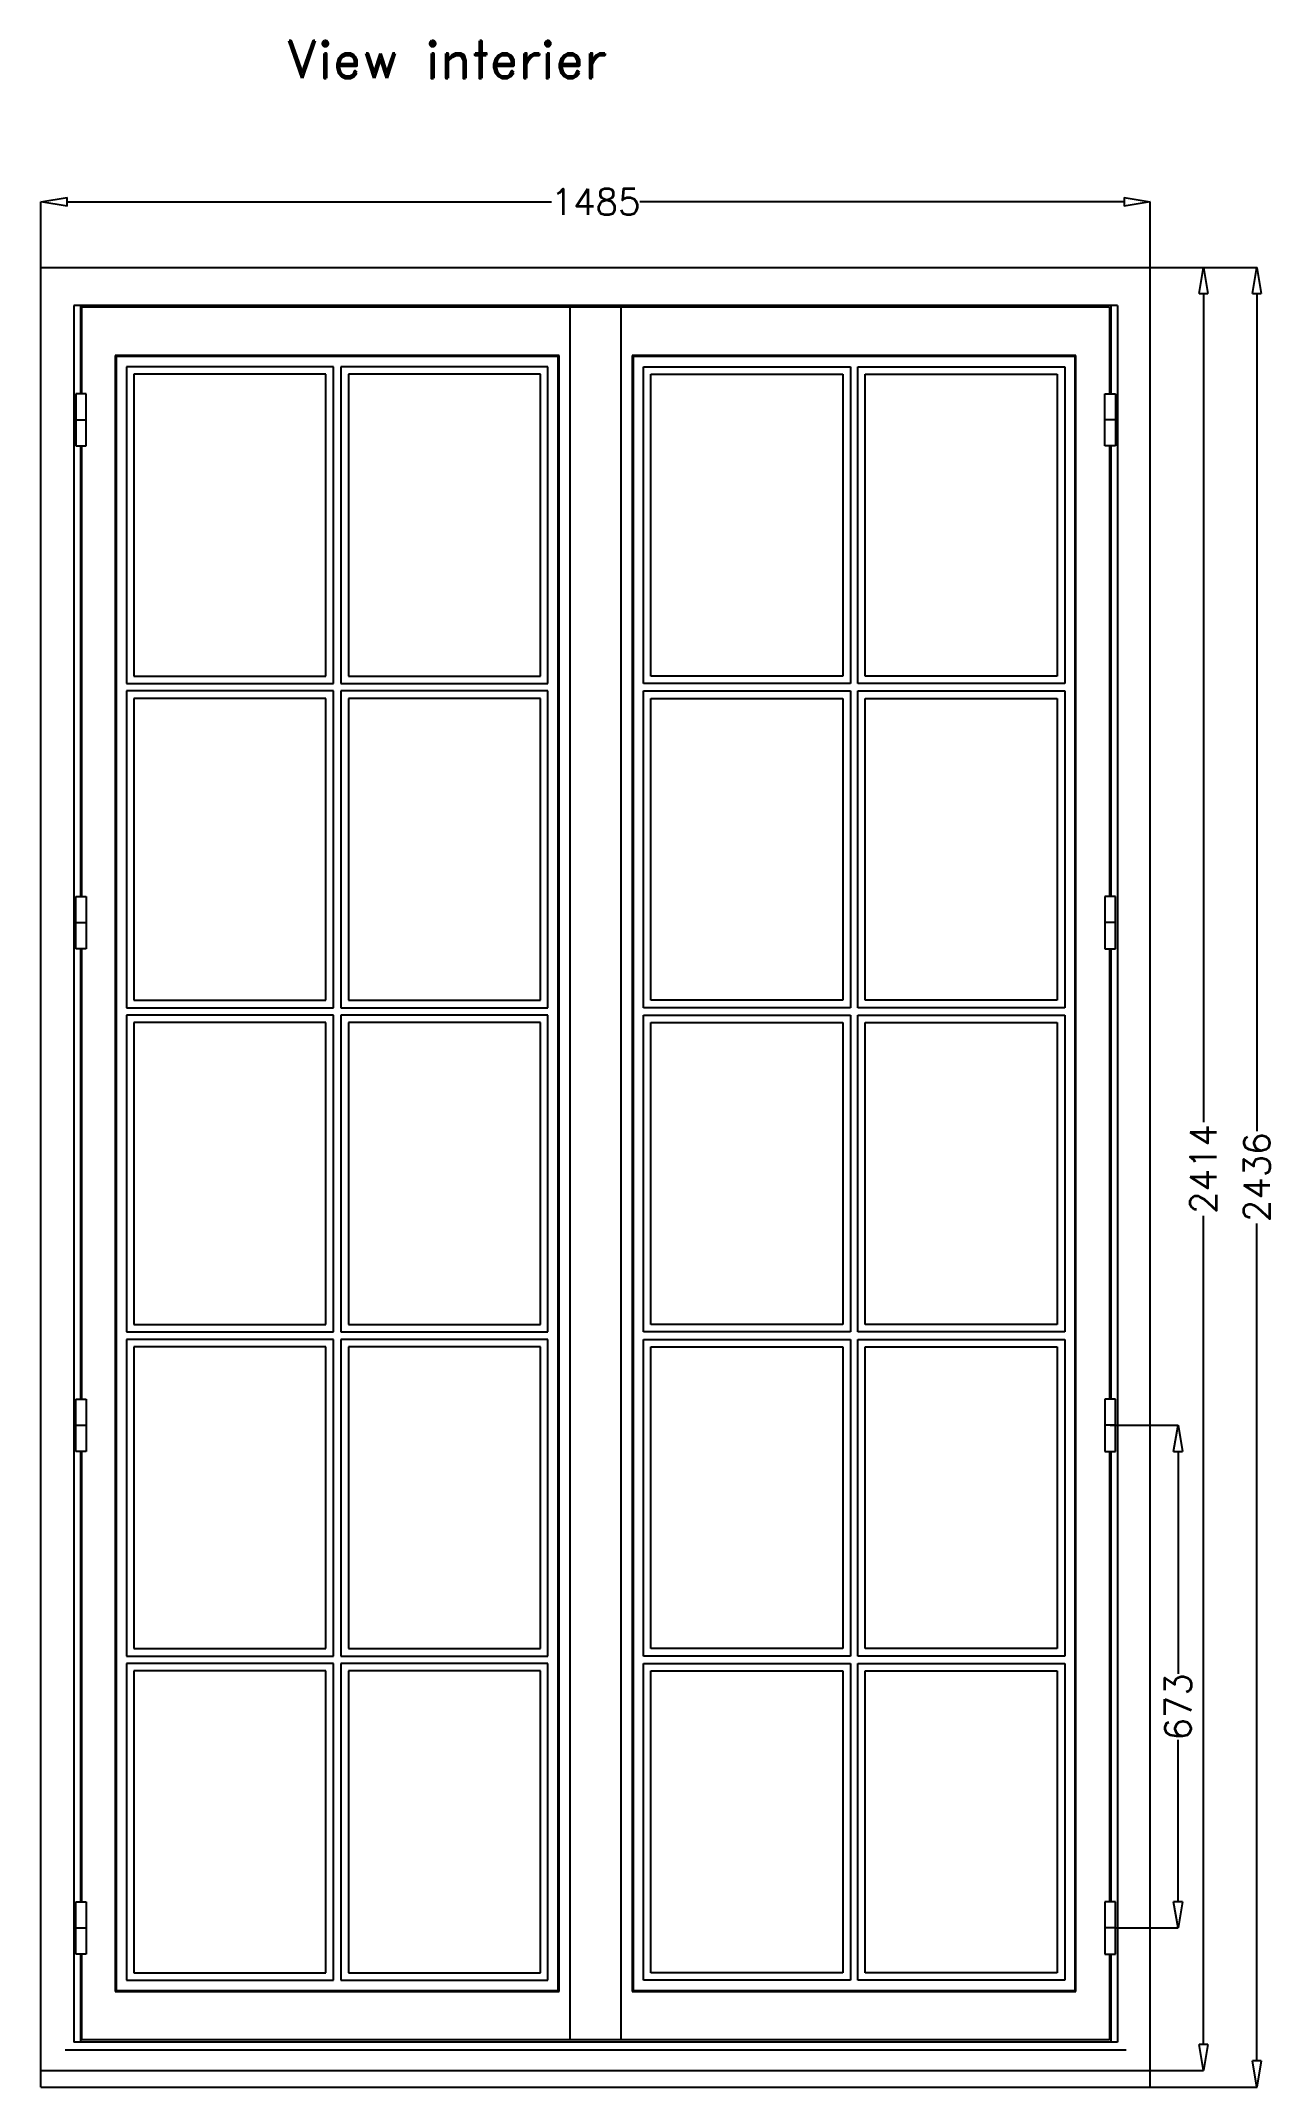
# Model space of a CAD drawing. Header units: millimetres. Extents: x -1007 to 7712, y -6262 to -71.
# Drawn here: x 6062 to 7712, y -2881 to -142 of the extents above; entities that cross this region are included whole.
import ezdxf
from ezdxf.enums import TextEntityAlignment as Align

# ---------------------------------------------------------------- set-up
doc = ezdxf.new("R2010")
doc.units = ezdxf.units.MM
doc.layers.get('0').update_dxf_attribs({"color": 250})
for name, color, linetype in [('dim', 7, 'Continuous'), ('txt', 189, 'Continuous'), ('wall', 5, 'Continuous')]:
    doc.layers.add(name, color=color, linetype=linetype)
doc.styles.add('ROMAND', font='romand.shx')
doc.styles.add('romans', font='romans.shx')
doc.dimstyles.new('ECH1-1 objet', dxfattribs={"dimtxt": 35, "dimasz": 35, "dimexe": 0.18, "dimexo": 0, "dimgap": 0.09, "dimtad": 0, "dimdec": 8, "dimdsep": 46, "dimtxsty": 'romans', "dimblk1": 'CLOSEDBLANK', "dimblk2": 'CLOSEDBLANK', "dimsah": 1, "dimcen": 1, "dimclrd": 9, "dimclre": 9, "dimclrt": 6, "dimadec": 0, "dimazin": 0, "dimtfac": 1, "dimtdec": 8, "dimtofl": 0, "dimtmove": 0, "dimatfit": 3, "dimldrblk": 'CLOSEDBLANK', "dimfxl": 0, "dimtolj": 1, "dimtzin": 0, "dimarcsym": 0})

msp = doc.modelspace()

# ---------------------------------------------------------------- texts
at = {"layer": 'txt', "style": 'ROMAND'}
msp.add_text('View interier', height=50, dxfattribs=at).set_placement((6604.13568286, -192.13079995), align=Align.CENTER)

# ---------------------------------------------------------------- blocks, each defined once
blk = doc.blocks.new('_ClosedBlank')
at = {"color": 0, "linetype": 'ByBlock', "lineweight": -2}
for p, q in [((-1, 0.167), (0, 0)), ((-1, 0.167), (-1, -0.167)), ((0, 0), (-1, -0.167))]:
    blk.add_line(p, q, dxfattribs=at)
blk = doc.blocks.new('*D44')
at = {"layer": 'Defpoints', "color": 0, "transparency": 16777216}
for p in [(7546.6, -357.6), (6061.6, -445.4), (7546.6, -445.4)]:
    blk.add_point(p, dxfattribs=at)
at = {"layer": 'dim', "color": 9, "lineweight": -2, "transparency": 16777216}
for p, q in [((6061.6, -445.4), (6061.6, -357.4)), ((6096.6, -357.6), (6744.9, -357.6)), ((7511.6, -357.6), (6863.4, -357.6)), ((7546.6, -445.4), (7546.6, -357.4))]:
    blk.add_line(p, q, dxfattribs=at)
at = {"layer": 'dim', "color": 9, "lineweight": -2, "transparency": 16777216, "xscale": 35, "yscale": 35, "zscale": 35, "rotation": 180}
blk.add_blockref('_ClosedBlank', (6061.6, -357.6), dxfattribs=at)
at = {"layer": 'dim', "color": 9, "lineweight": -2, "transparency": 16777216, "xscale": 35, "yscale": 35, "zscale": 35}
blk.add_blockref('_ClosedBlank', (7546.6, -357.6), dxfattribs=at)
at = {"layer": 'dim', "color": 6, "transparency": 16777216, "insert": (6804.1, -357.6), "char_height": 35, "attachment_point": 5, "style": 'romans'}
blk.add_mtext('\\A1;1485', dxfattribs=at)
blk = doc.blocks.new('*D45')
at = {"layer": 'Defpoints', "color": 0, "transparency": 16777216}
for p in [(7546.6, -445.4), (7617.7, -445.4), (7546.6, -2859.4)]:
    blk.add_point(p, dxfattribs=at)
at = {"layer": 'dim', "color": 9, "lineweight": -2, "transparency": 16777216}
for p, q in [((7546.6, -445.4), (7617.9, -445.4)), ((7617.7, -480.4), (7617.7, -1589.8)), ((7617.7, -2824.4), (7617.7, -1715)), ((7546.6, -2859.4), (7617.9, -2859.4))]:
    blk.add_line(p, q, dxfattribs=at)
at = {"layer": 'dim', "color": 9, "lineweight": -2, "transparency": 16777216, "xscale": 35, "yscale": 35, "zscale": 35}
for p, rotation in [((7617.7, -445.4), 90), ((7617.7, -2859.4), 270)]:
    blk.add_blockref('_ClosedBlank', p, dxfattribs=dict(at, rotation=rotation))
at = {"layer": 'dim', "color": 6, "transparency": 16777216, "insert": (7617.7, -1652.4), "char_height": 35, "attachment_point": 5, "rotation": 90, "style": 'romans'}
blk.add_mtext('\\A1;2414', dxfattribs=at)
blk = doc.blocks.new('*D46')
at = {"layer": 'Defpoints', "color": 0, "transparency": 16777216}
for p in [(7546.6, -445.4), (7689.3, -445.4), (7546.6, -2881.4)]:
    blk.add_point(p, dxfattribs=at)
at = {"layer": 'dim', "color": 9, "lineweight": -2, "transparency": 16777216}
for p, q in [((7546.6, -445.4), (7689.5, -445.4)), ((7689.3, -480.4), (7689.3, -1601.7)), ((7689.3, -2846.4), (7689.3, -1725.2)), ((7546.6, -2881.4), (7689.5, -2881.4))]:
    blk.add_line(p, q, dxfattribs=at)
at = {"layer": 'dim', "color": 9, "lineweight": -2, "transparency": 16777216, "xscale": 35, "yscale": 35, "zscale": 35}
for p, rotation in [((7689.3, -445.4), 90), ((7689.3, -2881.4), 270)]:
    blk.add_blockref('_ClosedBlank', p, dxfattribs=dict(at, rotation=rotation))
at = {"layer": 'dim', "color": 6, "transparency": 16777216, "insert": (7689.3, -1663.4), "char_height": 35, "attachment_point": 5, "rotation": 90, "style": 'romans'}
blk.add_mtext('\\A1;2436', dxfattribs=at)
blk = doc.blocks.new('*D47')
at = {"layer": 'Defpoints', "color": 0, "transparency": 16777216}
for p in [(7492.9, -1995.4), (7499.9, -2668.4), (7583.7, -2668.4)]:
    blk.add_point(p, dxfattribs=at)
at = {"layer": 'dim', "color": 9, "lineweight": -2, "transparency": 16777216}
for p, q in [((7492.9, -1995.4), (7583.9, -1995.4)), ((7583.7, -2030.4), (7583.7, -2328.2)), ((7583.7, -2633.4), (7583.7, -2416.7)), ((7499.9, -2668.4), (7583.9, -2668.4))]:
    blk.add_line(p, q, dxfattribs=at)
at = {"layer": 'dim', "color": 9, "lineweight": -2, "transparency": 16777216, "xscale": 35, "yscale": 35, "zscale": 35}
for p, rotation in [((7583.7, -1995.4), 90), ((7583.7, -2668.4), 270)]:
    blk.add_blockref('_ClosedBlank', p, dxfattribs=dict(at, rotation=rotation))
at = {"layer": 'dim', "color": 6, "transparency": 16777216, "insert": (7583.7, -2372.4), "char_height": 35, "attachment_point": 5, "rotation": 90, "style": 'romans'}
blk.add_mtext('\\A1;673', dxfattribs=at)
blk = doc.blocks.new('2')
for p, q in [((5313.8, 5760.5), (6798.8, 5760.5)), ((5313.8, 3324.5), (5313.8, 5760.5)), ((6798.8, 3324.5), (6798.8, 5760.5)), ((6754.8, 5709.5), (5357.8, 5709.5)), ((5357.8, 5709.5), (5357.8, 3384.5)), ((5366.8, 5709.5), (5366.8, 5591.5)), ((6744.3, 5707.5), (5368.3, 5707.5)), ((5368.3, 5707.5), (5368.3, 5591.5)), ((6022.3, 3387.5), (6022.3, 5707.5)), ((6090.3, 3387.5), (6090.3, 5707.5)), ((6744.3, 5707.5), (6744.3, 5591.5)), ((6745.8, 5709.5), (6745.8, 5591.5)), ((6754.8, 5709.5), (6754.8, 3384.5)), ((6007.3, 5642.5), (5413.3, 5642.5)), ((5413.3, 5642.5), (5413.3, 3452.5)), ((6006, 5641.2), (5414.5, 5641.2)), ((5414.5, 5641.2), (5414.5, 3453.7)), ((5705.3, 5627.5), (5428.3, 5627.5)), ((5428.3, 5627.5), (5428.3, 5203.5)), ((5695.3, 5617.5), (5438.3, 5617.5)), ((5438.3, 5617.5), (5438.3, 5213.5)), ((5695.3, 5213.5), (5695.3, 5617.5)), ((5705.3, 5203.5), (5705.3, 5627.5)), ((5992.3, 5627.5), (5715.3, 5627.5)), ((5715.3, 5627.5), (5715.3, 5203.5)), ((5982.3, 5617.5), (5725.3, 5617.5)), ((5725.3, 5617.5), (5725.3, 5213.5)), ((5982.3, 5213.5), (5982.3, 5617.5)), ((5992.3, 5203.5), (5992.3, 5627.5)), ((6006, 3453.7), (6006, 5641.2)), ((6007.3, 3452.5), (6007.3, 5642.5)), ((6699.3, 5642.5), (6105.3, 5642.5)), ((6105.3, 5642.5), (6105.3, 3452.5)), ((6698, 5641.2), (6106.5, 5641.2)), ((6106.5, 5641.2), (6106.5, 3453.7)), ((6120.3, 5203.5), (6120.3, 5627.5)), ((6120.3, 5627.5), (6397.3, 5627.5)), ((6130.3, 5213.5), (6130.3, 5617.5)), ((6130.3, 5617.5), (6387.3, 5617.5)), ((6387.3, 5617.5), (6387.3, 5213.5)), ((6397.3, 5627.5), (6397.3, 5203.5)), ((6407.3, 5203.5), (6407.3, 5627.5)), ((6407.3, 5627.5), (6684.3, 5627.5)), ((6417.3, 5213.5), (6417.3, 5617.5)), ((6417.3, 5617.5), (6674.3, 5617.5)), ((6674.3, 5617.5), (6674.3, 5213.5)), ((6684.3, 5627.5), (6684.3, 5203.5)), ((6698, 3453.7), (6698, 5641.2)), ((6699.3, 3452.5), (6699.3, 5642.5)), ((5374.5, 5591.5), (5360.5, 5591.5)), ((5360.5, 5591.5), (5360.5, 5521.5)), ((5374.5, 5521.5), (5374.5, 5591.5)), ((6738, 5591.5), (6752, 5591.5)), ((6738, 5521.5), (6738, 5591.5)), ((6752, 5591.5), (6752, 5521.5)), ((5360.5, 5556.5), (5374.5, 5556.5)), ((6752, 5556.5), (6738, 5556.5)), ((5360.5, 5521.5), (5374.5, 5521.5)), ((5366.8, 5521.5), (5366.8, 4918.5)), ((5368.3, 5521.5), (5368.3, 4918.5)), ((6752, 5521.5), (6738, 5521.5)), ((6744.3, 5521.5), (6744.3, 4918.5)), ((6745.8, 5521.5), (6745.8, 4918.5)), ((5438.3, 5213.5), (5695.3, 5213.5)), ((5725.3, 5213.5), (5982.3, 5213.5)), ((6387.3, 5213.5), (6130.3, 5213.5)), ((6674.3, 5213.5), (6417.3, 5213.5)), ((5428.3, 5203.5), (5705.3, 5203.5)), ((5705.3, 5193.5), (5428.3, 5193.5)), ((5428.3, 5193.5), (5428.3, 4769.5)), ((5695.3, 5183.5), (5438.3, 5183.5)), ((5438.3, 5183.5), (5438.3, 4779.5)), ((5695.3, 4779.5), (5695.3, 5183.5)), ((5705.3, 4769.5), (5705.3, 5193.5)), ((5715.3, 5203.5), (5992.3, 5203.5)), ((5992.3, 5193.5), (5715.3, 5193.5)), ((5715.3, 5193.5), (5715.3, 4769.5)), ((5982.3, 5183.5), (5725.3, 5183.5)), ((5725.3, 5183.5), (5725.3, 4779.5)), ((5982.3, 4779.5), (5982.3, 5183.5)), ((5992.3, 4769.5), (5992.3, 5193.5)), ((6397.3, 5203.5), (6120.3, 5203.5)), ((6120.3, 4769.5), (6120.3, 5193.5)), ((6120.3, 5193.5), (6397.3, 5193.5)), ((6130.3, 4779.5), (6130.3, 5183.5)), ((6130.3, 5183.5), (6387.3, 5183.5)), ((6387.3, 5183.5), (6387.3, 4779.5)), ((6397.3, 5193.5), (6397.3, 4769.5)), ((6684.3, 5203.5), (6407.3, 5203.5)), ((6407.3, 4769.5), (6407.3, 5193.5)), ((6407.3, 5193.5), (6684.3, 5193.5)), ((6417.3, 4779.5), (6417.3, 5183.5)), ((6417.3, 5183.5), (6674.3, 5183.5)), ((6674.3, 5183.5), (6674.3, 4779.5)), ((6684.3, 5193.5), (6684.3, 4769.5)), ((5360.5, 4848.5), (5360.5, 4918.5)), ((5360.5, 4918.5), (5374.5, 4918.5)), ((5374.5, 4918.5), (5374.5, 4848.5)), ((6752, 4918.5), (6738, 4918.5)), ((6738, 4918.5), (6738, 4848.5)), ((6752, 4848.5), (6752, 4918.5)), ((5360.5, 4883.5), (5374.5, 4883.5)), ((6752, 4883.5), (6738, 4883.5)), ((5374.5, 4848.5), (5360.5, 4848.5)), ((5366.8, 4848.5), (5366.8, 4245.5)), ((5368.3, 4848.5), (5368.3, 4245.5)), ((6738, 4848.5), (6752, 4848.5)), ((6744.3, 4848.5), (6744.3, 4245.5)), ((6745.8, 4848.5), (6745.8, 4245.5)), ((5428.3, 4769.5), (5705.3, 4769.5)), ((5438.3, 4779.5), (5695.3, 4779.5)), ((5715.3, 4769.5), (5992.3, 4769.5)), ((5725.3, 4779.5), (5982.3, 4779.5)), ((6397.3, 4769.5), (6120.3, 4769.5)), ((6387.3, 4779.5), (6130.3, 4779.5)), ((6684.3, 4769.5), (6407.3, 4769.5)), ((6674.3, 4779.5), (6417.3, 4779.5)), ((5705.3, 4759.5), (5428.3, 4759.5)), ((5428.3, 4759.5), (5428.3, 4335.5)), ((5695.3, 4749.5), (5438.3, 4749.5)), ((5438.3, 4749.5), (5438.3, 4345.5)), ((5695.3, 4345.5), (5695.3, 4749.5)), ((5705.3, 4335.5), (5705.3, 4759.5)), ((5992.3, 4759.5), (5715.3, 4759.5)), ((5715.3, 4759.5), (5715.3, 4335.5)), ((5982.3, 4749.5), (5725.3, 4749.5)), ((5725.3, 4749.5), (5725.3, 4345.5)), ((5982.3, 4345.5), (5982.3, 4749.5)), ((5992.3, 4335.5), (5992.3, 4759.5)), ((6120.3, 4335.5), (6120.3, 4759.5)), ((6120.3, 4759.5), (6397.3, 4759.5)), ((6130.3, 4345.5), (6130.3, 4749.5)), ((6130.3, 4749.5), (6387.3, 4749.5)), ((6387.3, 4749.5), (6387.3, 4345.5)), ((6397.3, 4759.5), (6397.3, 4335.5)), ((6407.3, 4335.5), (6407.3, 4759.5)), ((6407.3, 4759.5), (6684.3, 4759.5)), ((6417.3, 4345.5), (6417.3, 4749.5)), ((6417.3, 4749.5), (6674.3, 4749.5)), ((6674.3, 4749.5), (6674.3, 4345.5)), ((6684.3, 4759.5), (6684.3, 4335.5)), ((5428.3, 4335.5), (5705.3, 4335.5)), ((5438.3, 4345.5), (5695.3, 4345.5)), ((5715.3, 4335.5), (5992.3, 4335.5)), ((5725.3, 4345.5), (5982.3, 4345.5)), ((6397.3, 4335.5), (6120.3, 4335.5)), ((6387.3, 4345.5), (6130.3, 4345.5)), ((6684.3, 4335.5), (6407.3, 4335.5)), ((6674.3, 4345.5), (6417.3, 4345.5)), ((5705.3, 4325.5), (5428.3, 4325.5)), ((5428.3, 4325.5), (5428.3, 3901.5)), ((5695.3, 4315.5), (5438.3, 4315.5)), ((5438.3, 4315.5), (5438.3, 3911.5)), ((5695.3, 3911.5), (5695.3, 4315.5)), ((5705.3, 3901.5), (5705.3, 4325.5)), ((5992.3, 4325.5), (5715.3, 4325.5)), ((5715.3, 4325.5), (5715.3, 3901.5)), ((5982.3, 4315.5), (5725.3, 4315.5)), ((5725.3, 4315.5), (5725.3, 3911.5)), ((5982.3, 3911.5), (5982.3, 4315.5)), ((5992.3, 3901.5), (5992.3, 4325.5)), ((6120.3, 3901.5), (6120.3, 4325.5)), ((6120.3, 4325.5), (6397.3, 4325.5)), ((6130.3, 3911.5), (6130.3, 4315.5)), ((6130.3, 4315.5), (6387.3, 4315.5)), ((6387.3, 4315.5), (6387.3, 3911.5)), ((6397.3, 4325.5), (6397.3, 3901.5)), ((6407.3, 3901.5), (6407.3, 4325.5)), ((6407.3, 4325.5), (6684.3, 4325.5)), ((6417.3, 3911.5), (6417.3, 4315.5)), ((6417.3, 4315.5), (6674.3, 4315.5)), ((6674.3, 4315.5), (6674.3, 3911.5)), ((6684.3, 4325.5), (6684.3, 3901.5)), ((5360.5, 4175.5), (5360.5, 4245.5)), ((5360.5, 4245.5), (5374.5, 4245.5)), ((5374.5, 4245.5), (5374.5, 4175.5)), ((6752, 4245.5), (6738, 4245.5)), ((6738, 4245.5), (6738, 4175.5)), ((6752, 4175.5), (6752, 4245.5)), ((5360.5, 4210.5), (5374.5, 4210.5)), ((6752, 4210.5), (6738, 4210.5)), ((5374.5, 4175.5), (5360.5, 4175.5)), ((5366.8, 4175.5), (5366.8, 3572.5)), ((5368.3, 4175.5), (5368.3, 3572.5)), ((6738, 4175.5), (6752, 4175.5)), ((6744.3, 4175.5), (6744.3, 3572.5)), ((6745.8, 4175.5), (6745.8, 3572.5)), ((5428.3, 3901.5), (5705.3, 3901.5)), ((5705.3, 3891.5), (5428.3, 3891.5)), ((5428.3, 3891.5), (5428.3, 3467.5)), ((5438.3, 3911.5), (5695.3, 3911.5)), ((5705.3, 3467.5), (5705.3, 3891.5)), ((5715.3, 3901.5), (5992.3, 3901.5)), ((5992.3, 3891.5), (5715.3, 3891.5)), ((5715.3, 3891.5), (5715.3, 3467.5)), ((5725.3, 3911.5), (5982.3, 3911.5)), ((5992.3, 3467.5), (5992.3, 3891.5)), ((6397.3, 3901.5), (6120.3, 3901.5)), ((6120.3, 3467.5), (6120.3, 3891.5)), ((6120.3, 3891.5), (6397.3, 3891.5)), ((6387.3, 3911.5), (6130.3, 3911.5)), ((6397.3, 3891.5), (6397.3, 3467.5)), ((6684.3, 3901.5), (6407.3, 3901.5)), ((6407.3, 3467.5), (6407.3, 3891.5)), ((6407.3, 3891.5), (6684.3, 3891.5)), ((6674.3, 3911.5), (6417.3, 3911.5)), ((6684.3, 3891.5), (6684.3, 3467.5)), ((5695.3, 3881.5), (5438.3, 3881.5)), ((5438.3, 3881.5), (5438.3, 3477.5)), ((5695.3, 3477.5), (5695.3, 3881.5)), ((5982.3, 3881.5), (5725.3, 3881.5)), ((5725.3, 3881.5), (5725.3, 3477.5)), ((5982.3, 3477.5), (5982.3, 3881.5)), ((6130.3, 3477.5), (6130.3, 3881.5)), ((6130.3, 3881.5), (6387.3, 3881.5)), ((6387.3, 3881.5), (6387.3, 3477.5)), ((6417.3, 3477.5), (6417.3, 3881.5)), ((6417.3, 3881.5), (6674.3, 3881.5)), ((6674.3, 3881.5), (6674.3, 3477.5)), ((5360.5, 3502.5), (5360.5, 3572.5)), ((5360.5, 3572.5), (5374.5, 3572.5)), ((5374.5, 3572.5), (5374.5, 3502.5)), ((6752, 3572.5), (6738, 3572.5)), ((6738, 3572.5), (6738, 3502.5)), ((6752, 3502.5), (6752, 3572.5)), ((5360.5, 3537.5), (5374.5, 3537.5)), ((6752, 3537.5), (6738, 3537.5)), ((5374.5, 3502.5), (5360.5, 3502.5)), ((5366.8, 3502.5), (5366.8, 3384.5)), ((5368.3, 3502.5), (5368.3, 3387.5)), ((6738, 3502.5), (6752, 3502.5)), ((6744.3, 3502.5), (6744.3, 3387.5)), ((6745.8, 3502.5), (6745.8, 3384.5)), ((5413.3, 3452.5), (6007.3, 3452.5)), ((5414.5, 3453.7), (6006, 3453.7)), ((5428.3, 3467.5), (5705.3, 3467.5)), ((5438.3, 3477.5), (5695.3, 3477.5)), ((5715.3, 3467.5), (5992.3, 3467.5)), ((5725.3, 3477.5), (5982.3, 3477.5)), ((6105.3, 3452.5), (6699.3, 3452.5)), ((6106.5, 3453.7), (6698, 3453.7)), ((6397.3, 3467.5), (6120.3, 3467.5)), ((6387.3, 3477.5), (6130.3, 3477.5)), ((6684.3, 3467.5), (6407.3, 3467.5)), ((6674.3, 3477.5), (6417.3, 3477.5)), ((6754.8, 3384.5), (5357.8, 3384.5)), ((6744.3, 3387.5), (5368.3, 3387.5)), ((5313.8, 3346.5), (6798.8, 3346.5)), ((5313.8, 3324.5), (6798.8, 3324.5))]:
    blk.add_line(p, q)

# ---------------------------------------------------------------- dimensions: what is measured, and where the dimension line sits
at = {"layer": 'dim'}
dim = msp.add_linear_dim(base=(7546.6356828606, -357.5969111325), p1=(6061.6356828606, -445.4286571634), p2=(7546.6356828606, -445.4286571634), dimstyle='ECH1-1 objet', dxfattribs=at)
dim.commit()
dim.dimension.update_dxf_attribs({"geometry": '*D44', "text_midpoint": (6804.1356828606, -357.5969111325)})
for base, p1, picture, middle in [((7617.7220398671, -445.4286571634), (7546.6356828606, -2859.4286571634), '*D45', (7617.7220398671, -1652.4286571634)), ((7689.3241872544, -445.4286571634), (7546.6356828606, -2881.4286571635), '*D46', (7689.3241872544, -1663.4286571635))]:
    dim = msp.add_linear_dim(base=base, p1=p1, p2=(7546.6356828606, -445.4286571634), angle=90, dimstyle='ECH1-1 objet', dxfattribs=at)
    dim.commit()
    dim.dimension.update_dxf_attribs({"geometry": picture, "text_midpoint": middle})
dim = msp.add_linear_dim(base=(7583.6731769777, -2668.4286571634), p1=(7492.8856828606, -1995.4286571634), p2=(7499.8856828606, -2668.4286571634), angle=90, dimstyle='ECH1-1 objet', dxfattribs=at)
dim.commit()
dim.dimension.update_dxf_attribs({"geometry": '*D47', "text_midpoint": (7583.6731769777, -2372.4286571634), "dimtype": 160})

# ---------------------------------------------------------------- linework, layer by layer
at = {"layer": 'wall'}
msp.add_line((6094.13568286, -2831.42865716), (7514.13568286, -2831.42865716), dxfattribs=at)

# ---------------------------------------------------------------- block references
msp.add_blockref('2', (747.85072551, -6205.90190722))

msp.set_redraw_order([(e.dxf.handle, doc.entitydb.next_handle()) for e in msp.query("TEXT MTEXT ATTDEF DIMENSION ARC_DIMENSION")])  # texts and dimensions are drawn at this point

doc.saveas('drawing.dxf')
